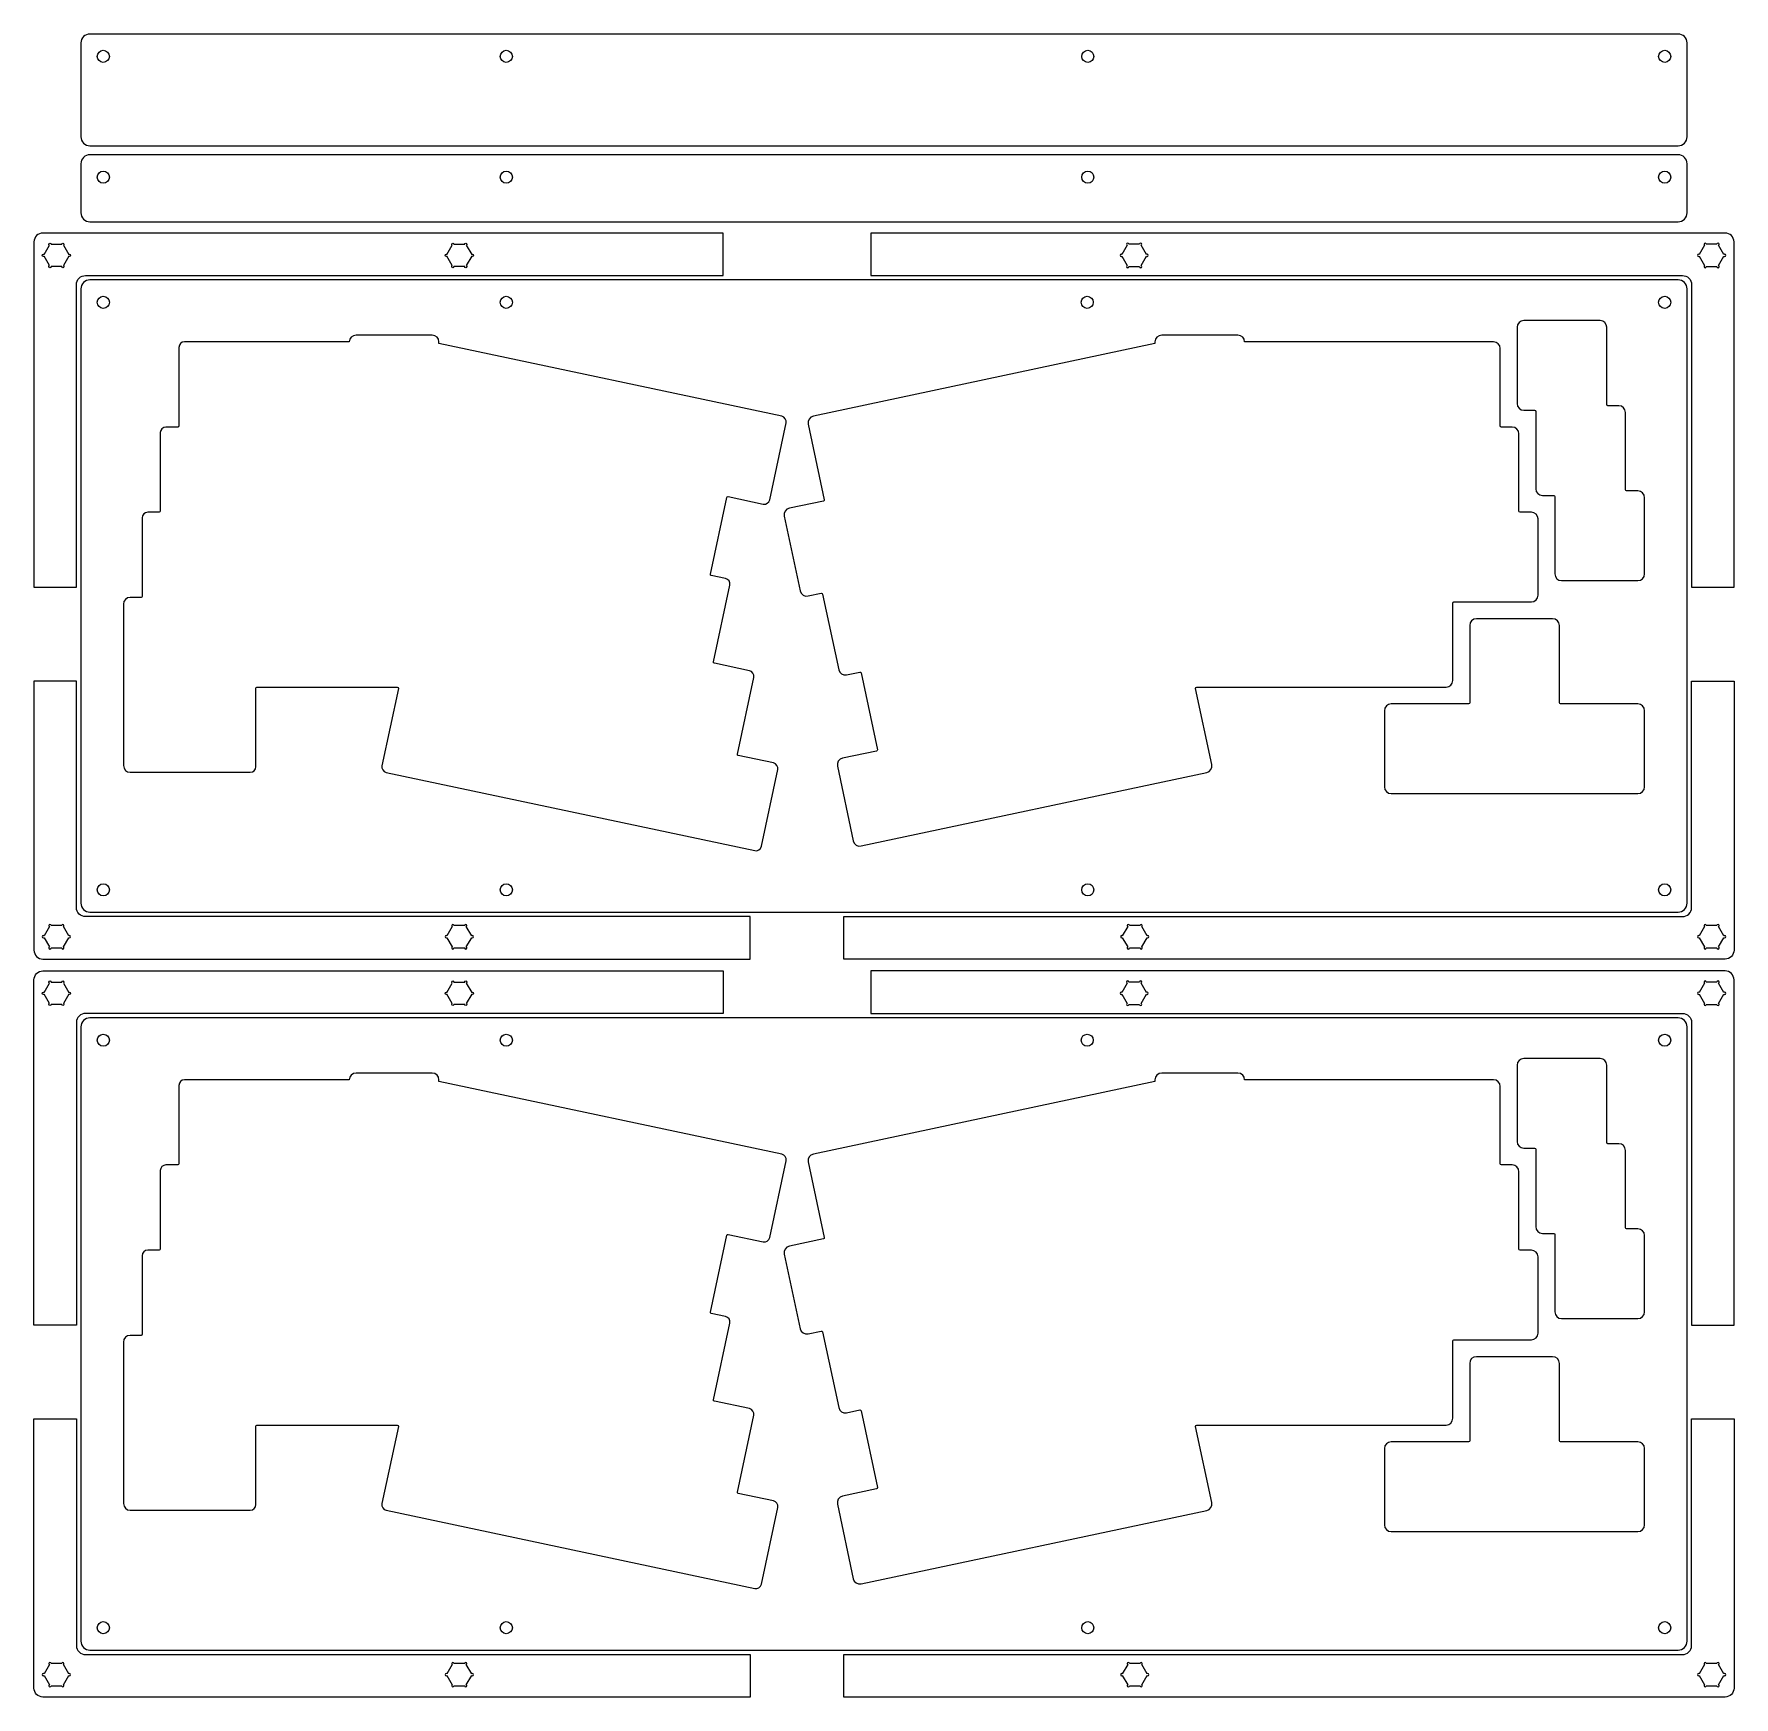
# Model space of a CAD drawing. Header units: millimetres. Extents: x -95 to 285, y -91 to 281.
import ezdxf

# ---------------------------------------------------------------- set-up
doc = ezdxf.new("R2010")
doc.units = ezdxf.units.MM
doc.layers.get('0').update_dxf_attribs({"linetype": 'CONTINUOUS'})

msp = doc.modelspace()

# ---------------------------------------------------------------- linework, layer by layer
for p, q in [((-92.7, 231.29), (-91.51, 233.37)), ((-91.13, 233.58), (-88.75, 233.58)), ((-88.37, 233.37), (-87.18, 231.29)), ((-2.61, 231.29), (-1.41, 233.37)), ((-1.04, 233.58), (1.35, 233.58)), ((1.72, 233.37), (2.92, 231.29)), ((149.48, 233.37), (148.29, 231.29)), ((152.24, 233.58), (149.86, 233.58)), ((153.81, 231.29), (152.62, 233.37)), ((278.58, 233.37), (277.38, 231.29)), ((281.34, 233.58), (278.95, 233.58)), ((282.91, 231.29), (281.71, 233.37)), ((-91.51, 228.79), (-92.7, 230.87)), ((-88.75, 228.58), (-91.13, 228.58)), ((-87.18, 230.87), (-88.37, 228.79)), ((-1.41, 228.79), (-2.61, 230.87)), ((1.35, 228.58), (-1.04, 228.58)), ((2.92, 230.87), (1.72, 228.79)), ((148.29, 230.87), (149.48, 228.79)), ((149.86, 228.58), (152.24, 228.58)), ((152.62, 228.79), (153.81, 230.87)), ((277.38, 230.87), (278.58, 228.79)), ((278.95, 228.58), (281.34, 228.58)), ((281.71, 228.79), (282.91, 230.87)), ((-5.89, 213.24), (-22.94, 213.24)), ((174.24, 213.24), (157.19, 213.24)), ((236.66, 215), (236.66, 197.95)), ((255.21, 216.5), (238.16, 216.5)), ((256.71, 197.7), (256.71, 215)), ((-62.54, 210.49), (-62.54, 192.94)), ((-24.44, 211.74), (-61.29, 211.74)), ((-24.44, 211.74), (-24.44, 211.74)), ((-4.39, 211.38), (-4.39, 211.74)), ((72.25, 195.09), (-4.39, 211.38)), ((155.69, 211.38), (79.31, 195.14)), ((155.69, 211.74), (155.69, 211.38)), ((231.39, 211.74), (175.74, 211.74)), ((175.74, 211.74), (175.74, 211.74)), ((232.89, 192.94), (232.89, 210.24)), ((238.16, 196.45), (240.58, 196.45)), ((240.83, 196.2), (240.83, 178.9)), ((259.38, 197.45), (256.96, 197.45)), ((260.88, 178.64), (260.88, 195.95)), ((-66.7, 191.44), (-66.7, 173.89)), ((-62.78, 192.69), (-65.45, 192.69)), ((69.56, 176.44), (73.21, 193.61)), ((78.16, 193.36), (81.76, 176.44)), ((235.57, 192.69), (233.14, 192.69)), ((237.07, 173.88), (237.07, 191.19)), ((56.28, 159.78), (59.93, 176.96)), ((60.23, 177.15), (68.08, 175.48)), ((81.57, 176.15), (73.96, 174.53)), ((242.33, 177.4), (244.85, 177.4)), ((245.1, 177.15), (245.1, 159.85)), ((263.65, 178.4), (261.12, 178.4)), ((265.15, 159.85), (265.15, 176.9)), ((-70.76, 172.39), (-70.76, 154.83)), ((-66.95, 173.64), (-69.51, 173.64)), ((72.8, 172.75), (76.35, 156.07)), ((239.84, 173.64), (237.31, 173.64)), ((241.34, 155.09), (241.34, 172.14)), ((59.67, 158.81), (56.47, 159.49)), ((56.98, 140.17), (60.63, 157.33)), ((246.6, 158.35), (263.65, 158.35)), ((-74.94, 153.09), (-74.93, 116.99)), ((-71.01, 154.59), (-73.44, 154.59)), ((78.13, 154.92), (81.08, 155.54)), ((81.37, 155.35), (84.97, 138.43)), ((222.29, 136.04), (222.29, 153.34)), ((222.54, 153.59), (239.84, 153.59)), ((226.05, 148.32), (226.05, 131.02)), ((244.6, 149.82), (227.55, 149.82)), ((246.1, 131.02), (246.1, 148.32)), ((65.02, 138.2), (57.18, 139.87)), ((86.75, 137.27), (89.7, 137.9)), ((89.99, 137.71), (93.64, 120.54)), ((-45.35, 116.74), (-45.35, 134.28)), ((-45.1, 134.54), (-13.71, 134.54)), ((-13.47, 134.23), (-17.14, 116.97)), ((62.34, 119.55), (65.99, 136.72)), ((168.4, 117.21), (164.78, 134.23)), ((165.03, 134.54), (189.45, 134.54)), ((189.45, 134.54), (192.18, 134.54)), ((192.18, 134.54), (220.79, 134.54)), ((207, 129.27), (207, 112.22)), ((225.8, 130.77), (208.5, 130.77)), ((263.65, 130.77), (246.34, 130.77)), ((265.15, 112.22), (265.15, 129.27)), ((70.38, 117.58), (62.53, 119.25)), ((93.45, 120.24), (85.84, 118.63)), ((-73.43, 115.49), (-46.6, 115.49)), ((-16.17, 115.48), (66.21, 97.97)), ((67.69, 98.94), (71.34, 116.1)), ((84.68, 116.85), (88.23, 100.17)), ((90.01, 99.02), (167.25, 115.43)), ((208.5, 110.72), (263.65, 110.72)), ((-91.51, 81.01), (-92.7, 78.93)), ((-88.75, 81.22), (-91.13, 81.22)), ((-87.18, 78.93), (-88.37, 81.01)), ((-1.41, 81.01), (-2.61, 78.93)), ((1.35, 81.22), (-1.04, 81.22)), ((2.92, 78.93), (1.72, 81.01)), ((149.59, 81.01), (148.39, 78.93)), ((152.35, 81.22), (149.96, 81.22)), ((153.92, 78.93), (152.72, 81.01)), ((278.58, 81.01), (277.38, 78.93)), ((281.34, 81.22), (278.95, 81.22)), ((282.91, 78.93), (281.71, 81.01)), ((-92.7, 78.51), (-91.51, 76.43)), ((-91.13, 76.22), (-88.75, 76.22)), ((-88.37, 76.43), (-87.18, 78.51)), ((-2.61, 78.51), (-1.41, 76.43)), ((-1.04, 76.22), (1.35, 76.22)), ((1.72, 76.43), (2.92, 78.51)), ((148.39, 78.51), (149.59, 76.43)), ((149.96, 76.22), (152.35, 76.22)), ((152.72, 76.43), (153.92, 78.51)), ((277.38, 78.51), (278.58, 76.43)), ((278.95, 76.22), (281.34, 76.22)), ((281.71, 76.43), (282.91, 78.51)), ((-91.13, 68.58), (-88.75, 68.58)), ((-1.04, 68.58), (1.35, 68.58)), ((152.24, 68.58), (149.86, 68.58)), ((281.34, 68.58), (278.95, 68.58)), ((-92.7, 66.29), (-91.51, 68.37)), ((-91.51, 63.79), (-92.7, 65.87)), ((-88.37, 68.37), (-87.18, 66.29)), ((-87.18, 65.87), (-88.37, 63.79)), ((-2.61, 66.29), (-1.41, 68.37)), ((-1.41, 63.79), (-2.61, 65.87)), ((1.72, 68.37), (2.92, 66.29)), ((2.92, 65.87), (1.72, 63.79)), ((149.48, 68.37), (148.29, 66.29)), ((148.29, 65.87), (149.48, 63.79)), ((153.81, 66.29), (152.62, 68.37)), ((152.62, 63.79), (153.81, 65.87)), ((278.58, 68.37), (277.38, 66.29)), ((277.38, 65.87), (278.58, 63.79)), ((282.91, 66.29), (281.71, 68.37)), ((281.71, 63.79), (282.91, 65.87)), ((-88.75, 63.58), (-91.13, 63.58)), ((1.35, 63.58), (-1.04, 63.58)), ((149.86, 63.58), (152.24, 63.58)), ((278.95, 63.58), (281.34, 63.58)), ((236.66, 50), (236.66, 32.95)), ((255.21, 51.5), (238.16, 51.5)), ((256.71, 32.7), (256.71, 50)), ((-24.44, 46.74), (-61.29, 46.74)), ((-24.44, 46.74), (-24.44, 46.74)), ((-5.89, 48.24), (-22.94, 48.24)), ((-4.39, 46.38), (-4.39, 46.74)), ((72.25, 30.09), (-4.39, 46.38)), ((155.69, 46.38), (79.31, 30.14)), ((155.69, 46.74), (155.69, 46.38)), ((174.24, 48.24), (157.19, 48.24)), ((231.39, 46.74), (175.74, 46.74)), ((175.74, 46.74), (175.74, 46.74)), ((-62.54, 45.49), (-62.54, 27.94)), ((232.89, 27.94), (232.89, 45.24)), ((238.16, 31.45), (240.58, 31.45)), ((240.83, 31.2), (240.83, 13.9)), ((259.38, 32.45), (256.96, 32.45)), ((260.88, 13.64), (260.88, 30.95)), ((-62.78, 27.69), (-65.45, 27.69)), ((69.56, 11.44), (73.21, 28.61)), ((78.16, 28.36), (81.76, 11.44)), ((235.57, 27.69), (233.14, 27.69)), ((-66.7, 26.44), (-66.7, 8.89)), ((237.07, 8.88), (237.07, 26.19)), ((56.28, -5.22), (59.93, 11.96)), ((60.23, 12.15), (68.08, 10.48)), ((242.33, 12.4), (244.85, 12.4)), ((245.1, 12.15), (245.1, -5.15)), ((263.65, 13.4), (261.12, 13.4)), ((265.15, -5.15), (265.15, 11.9)), ((-66.95, 8.64), (-69.51, 8.64)), ((72.8, 7.75), (76.35, -8.93)), ((81.57, 11.15), (73.96, 9.53)), ((239.84, 8.64), (237.31, 8.64)), ((-70.76, 7.39), (-70.76, -10.17)), ((241.34, -9.91), (241.34, 7.14)), ((59.67, -6.19), (56.47, -5.51)), ((246.6, -6.65), (263.65, -6.65)), ((-71.01, -10.41), (-73.44, -10.41)), ((56.98, -24.83), (60.63, -7.67)), ((78.13, -10.08), (81.08, -9.46)), ((81.37, -9.65), (84.97, -26.57)), ((-74.94, -11.91), (-74.93, -48.01)), ((222.29, -28.96), (222.29, -11.66)), ((222.54, -11.41), (239.84, -11.41)), ((244.6, -15.18), (227.55, -15.18)), ((226.05, -16.68), (226.05, -33.98)), ((246.1, -33.98), (246.1, -16.68)), ((65.02, -26.8), (57.18, -25.13)), ((62.34, -45.45), (65.99, -28.28)), ((86.75, -27.73), (89.7, -27.1)), ((89.99, -27.29), (93.64, -44.46)), ((-45.35, -48.26), (-45.35, -30.72)), ((-45.1, -30.46), (-13.71, -30.46)), ((-13.47, -30.77), (-17.14, -48.03)), ((168.4, -47.79), (164.78, -30.77)), ((165.03, -30.46), (189.45, -30.46)), ((189.45, -30.46), (192.18, -30.46)), ((192.18, -30.46), (220.79, -30.46)), ((207, -35.73), (207, -52.78)), ((225.8, -34.23), (208.5, -34.23)), ((263.65, -34.23), (246.34, -34.23)), ((265.15, -52.78), (265.15, -35.73)), ((93.45, -44.76), (85.84, -46.37)), ((70.38, -47.42), (62.53, -45.75)), ((67.69, -66.06), (71.34, -48.9)), ((84.68, -48.15), (88.23, -64.83)), ((-73.43, -49.51), (-46.6, -49.51)), ((-16.17, -49.52), (66.21, -67.03)), ((90.01, -65.98), (167.25, -49.57)), ((208.5, -54.28), (263.65, -54.28)), ((-91.51, -83.99), (-92.7, -86.07)), ((-92.7, -86.49), (-91.51, -88.57)), ((-88.75, -83.78), (-91.13, -83.78)), ((-87.18, -86.07), (-88.37, -83.99)), ((-88.37, -88.57), (-87.18, -86.49)), ((-1.41, -83.99), (-2.61, -86.07)), ((-2.61, -86.49), (-1.41, -88.57)), ((1.35, -83.78), (-1.04, -83.78)), ((2.92, -86.07), (1.72, -83.99)), ((1.72, -88.57), (2.92, -86.49)), ((149.59, -83.99), (148.39, -86.07)), ((148.39, -86.49), (149.59, -88.57)), ((152.35, -83.78), (149.96, -83.78)), ((153.92, -86.07), (152.72, -83.99)), ((152.72, -88.57), (153.92, -86.49)), ((278.58, -83.99), (277.38, -86.07)), ((277.38, -86.49), (278.58, -88.57)), ((281.34, -83.78), (278.95, -83.78)), ((282.91, -86.07), (281.71, -83.99)), ((281.71, -88.57), (282.91, -86.49)), ((-91.13, -88.78), (-88.75, -88.78)), ((-1.04, -88.78), (1.35, -88.78)), ((149.96, -88.78), (152.35, -88.78)), ((278.95, -88.78), (281.34, -88.78))]:
    msp.add_line(p, q)
for points in [[(-82.44, 255.58), (272.65, 255.58, 0.414214), (274.65, 257.58), (274.65, 278.58, 0.414214), (272.65, 280.58), (-82.44, 280.58, 0.414214), (-84.44, 278.58), (-84.44, 257.58, 0.414214)], [(-82.44, 238.58), (272.65, 238.58, 0.414214), (274.65, 240.58), (274.65, 251.58, 0.414214), (272.65, 253.58), (-82.44, 253.58, 0.414214), (-84.44, 251.58), (-84.44, 240.58, 0.414214)], [(59.16, 236.08), (-92.94, 236.08, 0.414214), (-94.94, 234.08), (-94.94, 156.9), (-85.44, 156.9), (-85.44, 224.58, -0.414214), (-83.44, 226.58), (59.16, 226.58)], [(273.65, 226.58, -0.414214), (275.65, 224.58), (275.65, 156.9), (285.15, 156.9), (285.15, 234.08, 0.414214), (283.15, 236.08), (92.16, 236.08), (92.16, 226.58)], [(-84.44, 223.58), (-84.44, 86.22, 0.414214), (-82.44, 84.22), (272.65, 84.22, 0.414214), (274.65, 86.22), (274.65, 223.58, 0.414214), (272.65, 225.58), (-82.44, 225.58, 0.414214)], [(65.16, 73.72), (65.16, 83.22), (-83.44, 83.22, -0.414214), (-85.44, 85.22), (-85.44, 135.9), (-94.94, 135.9), (-94.94, 75.72, 0.414214), (-92.94, 73.72)], [(86.16, 73.72), (86.16, 83.22), (273.65, 83.22, 0.414214), (275.65, 85.22), (275.65, 135.9), (285.15, 135.9), (285.15, 75.72, -0.414214), (283.15, 73.72)], [(59.16, 61.58), (-83.44, 61.58, 0.414214), (-85.44, 59.58), (-85.44, -8.1), (-94.94, -8.1), (-94.94, 69.08, -0.414214), (-92.94, 71.08), (59.16, 71.08)], [(273.65, 61.58, -0.414214), (275.65, 59.58), (275.65, -8.1), (285.15, -8.1), (285.15, 69.08, 0.414214), (283.15, 71.08), (92.16, 71.08), (92.16, 61.58)], [(272.65, 60.58), (-82.44, 60.58, 0.414214), (-84.44, 58.58), (-84.44, -78.78, 0.414214), (-82.44, -80.78), (272.65, -80.78, 0.414214), (274.65, -78.78), (274.65, 58.58, 0.414214)], [(-85.44, -29.1), (-85.44, -79.78, 0.414214), (-83.44, -81.78), (65.16, -81.78), (65.16, -91.28), (-92.94, -91.28, -0.414214), (-94.94, -89.28), (-94.94, -29.1)], [(275.65, -29.1), (285.15, -29.1), (285.15, -89.28, -0.414214), (283.15, -91.28), (86.16, -91.28), (86.16, -81.78), (273.65, -81.78, 0.414214), (275.65, -79.78)]]:
    msp.add_lwpolyline(points, format="xyb", close=True)
for centre in [(10.66, 275.58), (10.66, 248.58), (-79.44, 220.58), (10.66, 220.58), (140.55, 220.58), (269.65, 220.58), (-79.44, 89.22), (10.66, 89.22), (140.66, 89.22), (269.65, 89.22), (-79.44, 55.58), (10.66, 55.58), (140.55, 55.58), (269.65, 55.58), (-79.44, -75.78), (10.66, -75.78), (140.66, -75.78), (269.65, -75.78)]:
    msp.add_circle(centre, 1.35)
for points in [[(-80.79, 275.58), (-80.79, 276.32), (-80.18, 276.93), (-79.44, 276.93)], [(-79.44, 274.23), (-80.18, 274.23), (-80.79, 274.84), (-80.79, 275.58)], [(-79.44, 276.93), (-78.7, 276.93), (-78.09, 276.32), (-78.09, 275.58)], [(-78.09, 275.58), (-78.09, 274.84), (-78.7, 274.23), (-79.44, 274.23)], [(139.31, 275.58), (139.31, 276.32), (139.92, 276.93), (140.66, 276.93)], [(140.66, 274.23), (139.92, 274.23), (139.31, 274.84), (139.31, 275.58)], [(140.66, 276.93), (141.4, 276.93), (142.01, 276.32), (142.01, 275.58)], [(142.01, 275.58), (142.01, 274.84), (141.4, 274.23), (140.66, 274.23)], [(268.3, 275.58), (268.3, 276.32), (268.91, 276.93), (269.65, 276.93)], [(269.65, 274.23), (268.91, 274.23), (268.3, 274.84), (268.3, 275.58)], [(269.65, 276.93), (270.39, 276.93), (271, 276.32), (271, 275.58)], [(271, 275.58), (271, 274.84), (270.39, 274.23), (269.65, 274.23)], [(-80.79, 248.58), (-80.79, 249.32), (-80.18, 249.93), (-79.44, 249.93)], [(-79.44, 247.23), (-80.18, 247.23), (-80.79, 247.84), (-80.79, 248.58)], [(-79.44, 249.93), (-78.7, 249.93), (-78.09, 249.32), (-78.09, 248.58)], [(-78.09, 248.58), (-78.09, 247.84), (-78.7, 247.23), (-79.44, 247.23)], [(139.31, 248.58), (139.31, 249.32), (139.92, 249.93), (140.66, 249.93)], [(140.66, 247.23), (139.92, 247.23), (139.31, 247.84), (139.31, 248.58)], [(140.66, 249.93), (141.4, 249.93), (142.01, 249.32), (142.01, 248.58)], [(142.01, 248.58), (142.01, 247.84), (141.4, 247.23), (140.66, 247.23)], [(268.3, 248.58), (268.3, 249.32), (268.91, 249.93), (269.65, 249.93)], [(269.65, 247.23), (268.91, 247.23), (268.3, 247.84), (268.3, 248.58)], [(269.65, 249.93), (270.39, 249.93), (271, 249.32), (271, 248.58)], [(271, 248.58), (271, 247.84), (270.39, 247.23), (269.65, 247.23)], [(-87.05, 230.83), (-87.1, 230.83), (-87.14, 230.85), (-87.18, 230.87)], [(3.04, 230.83), (3, 230.83), (2.96, 230.85), (2.92, 230.87)], [(148.16, 230.83), (148.21, 230.83), (148.25, 230.85), (148.29, 230.87)], [(277.26, 230.83), (277.31, 230.83), (277.35, 230.85), (277.38, 230.87)], [(-22.94, 213.24), (-23.77, 213.24), (-24.44, 212.56), (-24.44, 211.74)], [(-4.39, 211.74), (-4.39, 212.56), (-5.06, 213.24), (-5.89, 213.24)], [(157.19, 213.24), (156.36, 213.24), (155.69, 212.56), (155.69, 211.74)], [(175.74, 211.74), (175.74, 212.56), (175.07, 213.24), (174.24, 213.24)], [(238.16, 216.5), (237.33, 216.5), (236.66, 215.83), (236.66, 215)], [(256.71, 215), (256.71, 215.83), (256.03, 216.5), (255.21, 216.5)], [(-61.29, 211.74), (-61.98, 211.74), (-62.54, 211.18), (-62.54, 210.49)], [(232.89, 210.24), (232.89, 211.06), (232.22, 211.74), (231.39, 211.74)], [(236.66, 197.95), (236.66, 197.12), (237.33, 196.45), (238.16, 196.45)], [(256.96, 197.45), (256.82, 197.45), (256.71, 197.56), (256.71, 197.7)], [(73.21, 193.61), (73.35, 194.28), (72.92, 194.95), (72.25, 195.09)], [(79.31, 195.14), (78.5, 194.97), (77.99, 194.17), (78.16, 193.36)], [(240.58, 196.45), (240.72, 196.45), (240.83, 196.34), (240.83, 196.2)], [(260.88, 195.95), (260.88, 196.78), (260.21, 197.45), (259.38, 197.45)], [(-65.45, 192.69), (-66.14, 192.69), (-66.7, 192.13), (-66.7, 191.44)], [(-62.54, 192.94), (-62.54, 192.8), (-62.65, 192.69), (-62.78, 192.69)], [(233.14, 192.69), (233.01, 192.69), (232.89, 192.8), (232.89, 192.94)], [(237.07, 191.19), (237.07, 192.01), (236.39, 192.69), (235.57, 192.69)], [(240.83, 178.9), (240.83, 178.07), (241.5, 177.4), (242.33, 177.4)], [(261.12, 178.4), (260.99, 178.4), (260.88, 178.51), (260.88, 178.64)], [(59.93, 176.96), (59.96, 177.09), (60.09, 177.18), (60.23, 177.15)], [(68.08, 175.48), (68.75, 175.33), (69.42, 175.77), (69.56, 176.44)], [(81.76, 176.44), (81.78, 176.3), (81.7, 176.17), (81.57, 176.15)], [(244.85, 177.4), (244.99, 177.4), (245.1, 177.29), (245.1, 177.15)], [(265.15, 176.9), (265.15, 177.73), (264.48, 178.4), (263.65, 178.4)], [(-69.51, 173.64), (-70.2, 173.64), (-70.76, 173.08), (-70.76, 172.39)], [(-66.7, 173.89), (-66.7, 173.75), (-66.81, 173.64), (-66.95, 173.64)], [(73.96, 174.53), (73.15, 174.36), (72.63, 173.56), (72.8, 172.75)], [(237.31, 173.64), (237.18, 173.64), (237.07, 173.75), (237.07, 173.88)], [(241.34, 172.14), (241.34, 172.96), (240.66, 173.64), (239.84, 173.64)], [(56.47, 159.49), (56.34, 159.52), (56.25, 159.65), (56.28, 159.78)], [(245.1, 159.85), (245.1, 159.02), (245.77, 158.35), (246.6, 158.35)], [(263.65, 158.35), (264.48, 158.35), (265.15, 159.02), (265.15, 159.85)], [(60.63, 157.33), (60.77, 158.01), (60.34, 158.67), (59.67, 158.81)], [(76.35, 156.07), (76.52, 155.26), (77.32, 154.74), (78.13, 154.92)], [(-73.44, 154.59), (-74.27, 154.59), (-74.94, 153.91), (-74.94, 153.09)], [(-70.76, 154.83), (-70.76, 154.7), (-70.87, 154.59), (-71.01, 154.59)], [(81.08, 155.54), (81.21, 155.57), (81.34, 155.49), (81.37, 155.35)], [(222.29, 153.34), (222.29, 153.48), (222.4, 153.59), (222.54, 153.59)], [(239.84, 153.59), (240.66, 153.59), (241.34, 154.26), (241.34, 155.09)], [(227.55, 149.82), (226.72, 149.82), (226.05, 149.15), (226.05, 148.32)], [(246.1, 148.32), (246.1, 149.15), (245.43, 149.82), (244.6, 149.82)], [(57.18, 139.87), (57.04, 139.9), (56.95, 140.03), (56.98, 140.17)], [(65.99, 136.72), (66.13, 137.39), (65.7, 138.06), (65.02, 138.2)], [(84.97, 138.43), (85.14, 137.62), (85.94, 137.1), (86.75, 137.27)], [(89.7, 137.9), (89.83, 137.93), (89.96, 137.84), (89.99, 137.71)], [(-45.35, 134.28), (-45.35, 134.42), (-45.24, 134.54), (-45.1, 134.54)], [(-13.71, 134.54), (-13.55, 134.54), (-13.43, 134.39), (-13.47, 134.23)], [(164.78, 134.23), (164.75, 134.39), (164.87, 134.54), (165.03, 134.54)], [(220.79, 134.54), (221.61, 134.54), (222.29, 135.21), (222.29, 136.04)], [(208.5, 130.77), (207.67, 130.77), (207, 130.1), (207, 129.27)], [(226.05, 131.02), (226.05, 130.88), (225.94, 130.77), (225.8, 130.77)], [(246.34, 130.77), (246.21, 130.77), (246.1, 130.88), (246.1, 131.02)], [(265.15, 129.27), (265.15, 130.1), (264.48, 130.77), (263.65, 130.77)], [(62.53, 119.25), (62.39, 119.28), (62.31, 119.41), (62.34, 119.55)], [(85.84, 118.63), (85.03, 118.46), (84.51, 117.66), (84.68, 116.85)], [(93.64, 120.54), (93.67, 120.41), (93.58, 120.27), (93.45, 120.24)], [(-74.93, 116.99), (-74.93, 116.16), (-74.26, 115.49), (-73.43, 115.49)], [(-46.6, 115.49), (-45.91, 115.49), (-45.35, 116.05), (-45.35, 116.74)], [(-17.14, 116.97), (-17.28, 116.29), (-16.85, 115.63), (-16.17, 115.48)], [(71.34, 116.1), (71.49, 116.78), (71.05, 117.44), (70.38, 117.58)], [(167.25, 115.43), (168.06, 115.61), (168.57, 116.4), (168.4, 117.21)], [(207, 112.22), (207, 111.4), (207.67, 110.72), (208.5, 110.72)], [(263.65, 110.72), (264.48, 110.72), (265.15, 111.4), (265.15, 112.22)], [(66.21, 97.97), (66.89, 97.83), (67.55, 98.26), (67.69, 98.94)], [(88.23, 100.17), (88.4, 99.36), (89.2, 98.84), (90.01, 99.02)], [(-87.05, 78.97), (-87.1, 78.97), (-87.14, 78.96), (-87.18, 78.93)], [(3.04, 78.97), (3, 78.97), (2.96, 78.96), (2.92, 78.93)], [(154.04, 78.97), (154, 78.97), (153.96, 78.96), (153.92, 78.93)], [(283.04, 78.97), (282.99, 78.97), (282.95, 78.96), (282.91, 78.93)], [(-87.05, 65.83), (-87.1, 65.83), (-87.14, 65.85), (-87.18, 65.87)], [(3.04, 65.83), (3, 65.83), (2.96, 65.85), (2.92, 65.87)], [(148.16, 65.83), (148.21, 65.83), (148.25, 65.85), (148.29, 65.87)], [(277.26, 65.83), (277.31, 65.83), (277.35, 65.85), (277.38, 65.87)], [(238.16, 51.5), (237.33, 51.5), (236.66, 50.83), (236.66, 50)], [(256.71, 50), (256.71, 50.83), (256.03, 51.5), (255.21, 51.5)], [(-61.29, 46.74), (-61.98, 46.74), (-62.54, 46.18), (-62.54, 45.49)], [(-22.94, 48.24), (-23.77, 48.24), (-24.44, 47.56), (-24.44, 46.74)], [(-4.39, 46.74), (-4.39, 47.56), (-5.06, 48.24), (-5.89, 48.24)], [(157.19, 48.24), (156.36, 48.24), (155.69, 47.56), (155.69, 46.74)], [(175.74, 46.74), (175.74, 47.56), (175.07, 48.24), (174.24, 48.24)], [(232.89, 45.24), (232.89, 46.06), (232.22, 46.74), (231.39, 46.74)], [(236.66, 32.95), (236.66, 32.12), (237.33, 31.45), (238.16, 31.45)], [(240.58, 31.45), (240.72, 31.45), (240.83, 31.34), (240.83, 31.2)], [(256.96, 32.45), (256.82, 32.45), (256.71, 32.56), (256.71, 32.7)], [(260.88, 30.95), (260.88, 31.78), (260.21, 32.45), (259.38, 32.45)], [(-65.45, 27.69), (-66.14, 27.69), (-66.7, 27.13), (-66.7, 26.44)], [(-62.54, 27.94), (-62.54, 27.8), (-62.65, 27.69), (-62.78, 27.69)], [(73.21, 28.61), (73.35, 29.28), (72.92, 29.95), (72.25, 30.09)], [(79.31, 30.14), (78.5, 29.97), (77.99, 29.17), (78.16, 28.36)], [(233.14, 27.69), (233.01, 27.69), (232.89, 27.8), (232.89, 27.94)], [(237.07, 26.19), (237.07, 27.01), (236.39, 27.69), (235.57, 27.69)], [(59.93, 11.96), (59.96, 12.09), (60.09, 12.18), (60.23, 12.15)], [(68.08, 10.48), (68.75, 10.33), (69.42, 10.77), (69.56, 11.44)], [(81.76, 11.44), (81.78, 11.3), (81.7, 11.17), (81.57, 11.15)], [(240.83, 13.9), (240.83, 13.07), (241.5, 12.4), (242.33, 12.4)], [(244.85, 12.4), (244.99, 12.4), (245.1, 12.29), (245.1, 12.15)], [(261.12, 13.4), (260.99, 13.4), (260.88, 13.51), (260.88, 13.64)], [(265.15, 11.9), (265.15, 12.73), (264.48, 13.4), (263.65, 13.4)], [(-69.51, 8.64), (-70.2, 8.64), (-70.76, 8.08), (-70.76, 7.39)], [(-66.7, 8.89), (-66.7, 8.75), (-66.81, 8.64), (-66.95, 8.64)], [(73.96, 9.53), (73.15, 9.36), (72.63, 8.56), (72.8, 7.75)], [(237.31, 8.64), (237.18, 8.64), (237.07, 8.75), (237.07, 8.88)], [(241.34, 7.14), (241.34, 7.96), (240.66, 8.64), (239.84, 8.64)], [(56.47, -5.51), (56.34, -5.48), (56.25, -5.35), (56.28, -5.22)], [(60.63, -7.67), (60.77, -6.99), (60.34, -6.33), (59.67, -6.19)], [(245.1, -5.15), (245.1, -5.98), (245.77, -6.65), (246.6, -6.65)], [(263.65, -6.65), (264.48, -6.65), (265.15, -5.98), (265.15, -5.15)], [(-73.44, -10.41), (-74.27, -10.41), (-74.94, -11.09), (-74.94, -11.91)], [(-70.76, -10.17), (-70.76, -10.3), (-70.87, -10.41), (-71.01, -10.41)], [(76.35, -8.93), (76.52, -9.74), (77.32, -10.26), (78.13, -10.08)], [(81.08, -9.46), (81.21, -9.43), (81.34, -9.51), (81.37, -9.65)], [(239.84, -11.41), (240.66, -11.41), (241.34, -10.74), (241.34, -9.91)], [(222.29, -11.66), (222.29, -11.52), (222.4, -11.41), (222.54, -11.41)], [(227.55, -15.18), (226.72, -15.18), (226.05, -15.85), (226.05, -16.68)], [(246.1, -16.68), (246.1, -15.85), (245.43, -15.18), (244.6, -15.18)], [(57.18, -25.13), (57.04, -25.1), (56.95, -24.97), (56.98, -24.83)], [(84.97, -26.57), (85.14, -27.38), (85.94, -27.9), (86.75, -27.73)], [(65.99, -28.28), (66.13, -27.61), (65.7, -26.94), (65.02, -26.8)], [(89.7, -27.1), (89.83, -27.07), (89.96, -27.16), (89.99, -27.29)], [(220.79, -30.46), (221.61, -30.46), (222.29, -29.79), (222.29, -28.96)], [(-45.35, -30.72), (-45.35, -30.58), (-45.24, -30.46), (-45.1, -30.46)], [(-13.71, -30.46), (-13.55, -30.46), (-13.43, -30.61), (-13.47, -30.77)], [(164.78, -30.77), (164.75, -30.61), (164.87, -30.46), (165.03, -30.46)], [(226.05, -33.98), (226.05, -34.12), (225.94, -34.23), (225.8, -34.23)], [(246.34, -34.23), (246.21, -34.23), (246.1, -34.12), (246.1, -33.98)], [(208.5, -34.23), (207.67, -34.23), (207, -34.9), (207, -35.73)], [(265.15, -35.73), (265.15, -34.9), (264.48, -34.23), (263.65, -34.23)], [(62.53, -45.75), (62.39, -45.72), (62.31, -45.59), (62.34, -45.45)], [(93.64, -44.46), (93.67, -44.59), (93.58, -44.73), (93.45, -44.76)], [(-74.93, -48.01), (-74.93, -48.84), (-74.26, -49.51), (-73.43, -49.51)], [(-46.6, -49.51), (-45.91, -49.51), (-45.35, -48.95), (-45.35, -48.26)], [(-17.14, -48.03), (-17.28, -48.71), (-16.85, -49.37), (-16.17, -49.52)], [(71.34, -48.9), (71.49, -48.22), (71.05, -47.56), (70.38, -47.42)], [(85.84, -46.37), (85.03, -46.54), (84.51, -47.34), (84.68, -48.15)], [(167.25, -49.57), (168.06, -49.39), (168.57, -48.6), (168.4, -47.79)], [(207, -52.78), (207, -53.6), (207.67, -54.28), (208.5, -54.28)], [(263.65, -54.28), (264.48, -54.28), (265.15, -53.6), (265.15, -52.78)], [(66.21, -67.03), (66.89, -67.17), (67.55, -66.74), (67.69, -66.06)], [(88.23, -64.83), (88.4, -65.64), (89.2, -66.16), (90.01, -65.98)], [(-87.05, -86.03), (-87.1, -86.03), (-87.14, -86.04), (-87.18, -86.07)], [(3.04, -86.03), (3, -86.03), (2.96, -86.04), (2.92, -86.07)], [(154.04, -86.03), (154, -86.03), (153.96, -86.04), (153.92, -86.07)], [(283.04, -86.03), (282.99, -86.03), (282.95, -86.04), (282.91, -86.07)]]:
    msp.add_open_spline(points, degree=3)
for points, knots in [([(-91.51, 233.37), (-91.58, 233.41), (-91.63, 233.49), (-91.63, 233.58), (-91.63, 233.72), (-91.52, 233.83), (-91.24, 233.83), (-91.13, 233.72), (-91.13, 233.58)], [15, 15, 15, 15, 16, 16, 16, 17, 17, 18, 18, 18, 18]), ([(-88.75, 233.58), (-88.75, 233.72), (-88.63, 233.83), (-88.5, 233.83), (-88.36, 233.83), (-88.25, 233.72), (-88.25, 233.58), (-88.25, 233.49), (-88.3, 233.41), (-88.37, 233.37)], [19, 19, 19, 19, 20, 20, 20, 21, 21, 21, 22, 22, 22, 22]), ([(-1.41, 233.37), (-1.48, 233.41), (-1.54, 233.49), (-1.54, 233.58), (-1.54, 233.72), (-1.42, 233.83), (-1.15, 233.83), (-1.04, 233.72), (-1.04, 233.58)], [15, 15, 15, 15, 16, 16, 16, 17, 17, 18, 18, 18, 18]), ([(1.35, 233.58), (1.35, 233.72), (1.46, 233.83), (1.6, 233.83), (1.74, 233.83), (1.85, 233.72), (1.85, 233.58), (1.85, 233.49), (1.8, 233.41), (1.72, 233.37)], [19, 19, 19, 19, 20, 20, 20, 21, 21, 21, 22, 22, 22, 22]), ([(149.86, 233.58), (149.86, 233.72), (149.75, 233.83), (149.61, 233.83), (149.47, 233.83), (149.36, 233.72), (149.36, 233.58), (149.36, 233.49), (149.41, 233.41), (149.48, 233.37)], [19, 19, 19, 19, 20, 20, 20, 21, 21, 21, 22, 22, 22, 22]), ([(152.62, 233.37), (152.69, 233.41), (152.74, 233.49), (152.74, 233.58), (152.74, 233.72), (152.63, 233.83), (152.36, 233.83), (152.24, 233.72), (152.24, 233.58)], [15, 15, 15, 15, 16, 16, 16, 17, 17, 18, 18, 18, 18]), ([(278.95, 233.58), (278.95, 233.72), (278.84, 233.83), (278.7, 233.83), (278.57, 233.83), (278.45, 233.72), (278.45, 233.58), (278.45, 233.49), (278.51, 233.41), (278.58, 233.37)], [19, 19, 19, 19, 20, 20, 20, 21, 21, 21, 22, 22, 22, 22]), ([(281.71, 233.37), (281.79, 233.41), (281.84, 233.49), (281.84, 233.58), (281.84, 233.72), (281.73, 233.83), (281.45, 233.83), (281.34, 233.72), (281.34, 233.58)], [15, 15, 15, 15, 16, 16, 16, 17, 17, 18, 18, 18, 18]), ([(-92.7, 230.87), (-92.74, 230.85), (-92.78, 230.83), (-92.83, 230.83), (-92.96, 230.83), (-93.08, 230.94), (-93.08, 231.08), (-93.08, 231.22), (-92.96, 231.33), (-92.83, 231.33), (-92.78, 231.33), (-92.74, 231.32), (-92.7, 231.29)], [10, 10, 10, 10, 11, 11, 11, 12, 12, 12, 13, 13, 13, 14, 14, 14, 14]), ([(-91.13, 228.58), (-91.13, 228.44), (-91.24, 228.33), (-91.52, 228.33), (-91.63, 228.44), (-91.63, 228.58), (-91.63, 228.67), (-91.58, 228.75), (-91.51, 228.79)], [6, 6, 6, 6, 7, 7, 8, 8, 8, 9, 9, 9, 9]), ([(-88.37, 228.79), (-88.3, 228.75), (-88.25, 228.67), (-88.25, 228.58), (-88.25, 228.44), (-88.36, 228.33), (-88.5, 228.33), (-88.63, 228.33), (-88.75, 228.44), (-88.75, 228.58)], [2, 2, 2, 2, 3, 3, 3, 4, 4, 4, 5, 5, 5, 5]), ([(-87.18, 231.29), (-87.14, 231.32), (-87.1, 231.33), (-87.05, 231.33), (-86.91, 231.33), (-86.8, 231.22), (-86.8, 231.08), (-86.8, 230.94), (-86.91, 230.83), (-87.05, 230.83)], [23, 23, 23, 23, 24, 24, 24, 25, 25, 25, 26, 26, 26, 26]), ([(-2.61, 230.87), (-2.64, 230.85), (-2.68, 230.83), (-2.73, 230.83), (-2.87, 230.83), (-2.98, 230.94), (-2.98, 231.08), (-2.98, 231.22), (-2.87, 231.33), (-2.73, 231.33), (-2.68, 231.33), (-2.64, 231.32), (-2.61, 231.29)], [10, 10, 10, 10, 11, 11, 11, 12, 12, 12, 13, 13, 13, 14, 14, 14, 14]), ([(-1.04, 228.58), (-1.04, 228.44), (-1.15, 228.33), (-1.42, 228.33), (-1.54, 228.44), (-1.54, 228.58), (-1.54, 228.67), (-1.48, 228.75), (-1.41, 228.79)], [6, 6, 6, 6, 7, 7, 8, 8, 8, 9, 9, 9, 9]), ([(1.72, 228.79), (1.8, 228.75), (1.85, 228.67), (1.85, 228.58), (1.85, 228.44), (1.74, 228.33), (1.6, 228.33), (1.46, 228.33), (1.35, 228.44), (1.35, 228.58)], [2, 2, 2, 2, 3, 3, 3, 4, 4, 4, 5, 5, 5, 5]), ([(2.92, 231.29), (2.96, 231.32), (3, 231.33), (3.04, 231.33), (3.18, 231.33), (3.29, 231.22), (3.29, 231.08), (3.29, 230.94), (3.18, 230.83), (3.04, 230.83)], [23, 23, 23, 23, 24, 24, 24, 25, 25, 25, 26, 26, 26, 26]), ([(148.29, 231.29), (148.25, 231.32), (148.21, 231.33), (148.16, 231.33), (148.03, 231.33), (147.91, 231.22), (147.91, 231.08), (147.91, 230.94), (148.03, 230.83), (148.16, 230.83)], [23, 23, 23, 23, 24, 24, 24, 25, 25, 25, 26, 26, 26, 26]), ([(149.48, 228.79), (149.41, 228.75), (149.36, 228.67), (149.36, 228.58), (149.36, 228.44), (149.47, 228.33), (149.61, 228.33), (149.75, 228.33), (149.86, 228.44), (149.86, 228.58)], [2, 2, 2, 2, 3, 3, 3, 4, 4, 4, 5, 5, 5, 5]), ([(152.24, 228.58), (152.24, 228.44), (152.36, 228.33), (152.63, 228.33), (152.74, 228.44), (152.74, 228.58), (152.74, 228.67), (152.69, 228.75), (152.62, 228.79)], [6, 6, 6, 6, 7, 7, 8, 8, 8, 9, 9, 9, 9]), ([(153.81, 230.87), (153.85, 230.85), (153.89, 230.83), (153.94, 230.83), (154.08, 230.83), (154.19, 230.94), (154.19, 231.08), (154.19, 231.22), (154.08, 231.33), (153.94, 231.33), (153.89, 231.33), (153.85, 231.32), (153.81, 231.29)], [10, 10, 10, 10, 11, 11, 11, 12, 12, 12, 13, 13, 13, 14, 14, 14, 14]), ([(277.38, 231.29), (277.35, 231.32), (277.31, 231.33), (277.26, 231.33), (277.12, 231.33), (277.01, 231.22), (277.01, 231.08), (277.01, 230.94), (277.12, 230.83), (277.26, 230.83)], [23, 23, 23, 23, 24, 24, 24, 25, 25, 25, 26, 26, 26, 26]), ([(278.58, 228.79), (278.51, 228.75), (278.45, 228.67), (278.45, 228.58), (278.45, 228.44), (278.57, 228.33), (278.7, 228.33), (278.84, 228.33), (278.95, 228.44), (278.95, 228.58)], [2, 2, 2, 2, 3, 3, 3, 4, 4, 4, 5, 5, 5, 5]), ([(281.34, 228.58), (281.34, 228.44), (281.45, 228.33), (281.73, 228.33), (281.84, 228.44), (281.84, 228.58), (281.84, 228.67), (281.79, 228.75), (281.71, 228.79)], [6, 6, 6, 6, 7, 7, 8, 8, 8, 9, 9, 9, 9]), ([(282.91, 230.87), (282.95, 230.85), (282.99, 230.83), (283.04, 230.83), (283.17, 230.83), (283.29, 230.94), (283.29, 231.08), (283.29, 231.22), (283.17, 231.33), (283.04, 231.33), (282.99, 231.33), (282.95, 231.32), (282.91, 231.29)], [10, 10, 10, 10, 11, 11, 11, 12, 12, 12, 13, 13, 13, 14, 14, 14, 14]), ([(-91.13, 81.22), (-91.13, 81.36), (-91.24, 81.47), (-91.52, 81.47), (-91.63, 81.36), (-91.63, 81.22), (-91.63, 81.13), (-91.58, 81.05), (-91.51, 81.01)], [6, 6, 6, 6, 7, 7, 8, 8, 8, 9, 9, 9, 9]), ([(-88.37, 81.01), (-88.3, 81.05), (-88.25, 81.13), (-88.25, 81.22), (-88.25, 81.36), (-88.36, 81.47), (-88.5, 81.47), (-88.63, 81.47), (-88.75, 81.36), (-88.75, 81.22)], [2, 2, 2, 2, 3, 3, 3, 4, 4, 4, 5, 5, 5, 5]), ([(-1.04, 81.22), (-1.04, 81.36), (-1.15, 81.47), (-1.42, 81.47), (-1.54, 81.36), (-1.54, 81.22), (-1.54, 81.13), (-1.48, 81.05), (-1.41, 81.01)], [6, 6, 6, 6, 7, 7, 8, 8, 8, 9, 9, 9, 9]), ([(1.72, 81.01), (1.8, 81.05), (1.85, 81.13), (1.85, 81.22), (1.85, 81.36), (1.74, 81.47), (1.6, 81.47), (1.46, 81.47), (1.35, 81.36), (1.35, 81.22)], [2, 2, 2, 2, 3, 3, 3, 4, 4, 4, 5, 5, 5, 5]), ([(149.96, 81.22), (149.96, 81.36), (149.85, 81.47), (149.58, 81.47), (149.46, 81.36), (149.46, 81.22), (149.46, 81.13), (149.52, 81.05), (149.59, 81.01)], [6, 6, 6, 6, 7, 7, 8, 8, 8, 9, 9, 9, 9]), ([(152.72, 81.01), (152.8, 81.05), (152.85, 81.13), (152.85, 81.22), (152.85, 81.36), (152.74, 81.47), (152.6, 81.47), (152.46, 81.47), (152.35, 81.36), (152.35, 81.22)], [2, 2, 2, 2, 3, 3, 3, 4, 4, 4, 5, 5, 5, 5]), ([(278.95, 81.22), (278.95, 81.36), (278.84, 81.47), (278.57, 81.47), (278.45, 81.36), (278.45, 81.22), (278.45, 81.13), (278.51, 81.05), (278.58, 81.01)], [6, 6, 6, 6, 7, 7, 8, 8, 8, 9, 9, 9, 9]), ([(281.71, 81.01), (281.79, 81.05), (281.84, 81.13), (281.84, 81.22), (281.84, 81.36), (281.73, 81.47), (281.59, 81.47), (281.45, 81.47), (281.34, 81.36), (281.34, 81.22)], [2, 2, 2, 2, 3, 3, 3, 4, 4, 4, 5, 5, 5, 5]), ([(-92.7, 78.93), (-92.74, 78.96), (-92.78, 78.97), (-92.83, 78.97), (-92.96, 78.97), (-93.08, 78.86), (-93.08, 78.72), (-93.08, 78.58), (-92.96, 78.47), (-92.83, 78.47), (-92.78, 78.47), (-92.74, 78.49), (-92.7, 78.51)], [10, 10, 10, 10, 11, 11, 11, 12, 12, 12, 13, 13, 13, 14, 14, 14, 14]), ([(-91.51, 76.43), (-91.58, 76.39), (-91.63, 76.31), (-91.63, 76.22), (-91.63, 76.08), (-91.52, 75.97), (-91.24, 75.97), (-91.13, 76.08), (-91.13, 76.22)], [15, 15, 15, 15, 16, 16, 16, 17, 17, 18, 18, 18, 18]), ([(-88.75, 76.22), (-88.75, 76.08), (-88.63, 75.97), (-88.5, 75.97), (-88.36, 75.97), (-88.25, 76.08), (-88.25, 76.22), (-88.25, 76.31), (-88.3, 76.39), (-88.37, 76.43)], [19, 19, 19, 19, 20, 20, 20, 21, 21, 21, 22, 22, 22, 22]), ([(-87.18, 78.51), (-87.14, 78.49), (-87.1, 78.47), (-87.05, 78.47), (-86.91, 78.47), (-86.8, 78.58), (-86.8, 78.72), (-86.8, 78.86), (-86.91, 78.97), (-87.05, 78.97)], [23, 23, 23, 23, 24, 24, 24, 25, 25, 25, 26, 26, 26, 26]), ([(-2.61, 78.93), (-2.64, 78.96), (-2.68, 78.97), (-2.73, 78.97), (-2.87, 78.97), (-2.98, 78.86), (-2.98, 78.72), (-2.98, 78.58), (-2.87, 78.47), (-2.73, 78.47), (-2.68, 78.47), (-2.64, 78.49), (-2.61, 78.51)], [10, 10, 10, 10, 11, 11, 11, 12, 12, 12, 13, 13, 13, 14, 14, 14, 14]), ([(-1.41, 76.43), (-1.48, 76.39), (-1.54, 76.31), (-1.54, 76.22), (-1.54, 76.08), (-1.42, 75.97), (-1.15, 75.97), (-1.04, 76.08), (-1.04, 76.22)], [15, 15, 15, 15, 16, 16, 16, 17, 17, 18, 18, 18, 18]), ([(1.35, 76.22), (1.35, 76.08), (1.46, 75.97), (1.6, 75.97), (1.74, 75.97), (1.85, 76.08), (1.85, 76.22), (1.85, 76.31), (1.8, 76.39), (1.72, 76.43)], [19, 19, 19, 19, 20, 20, 20, 21, 21, 21, 22, 22, 22, 22]), ([(2.92, 78.51), (2.96, 78.49), (3, 78.47), (3.04, 78.47), (3.18, 78.47), (3.29, 78.58), (3.29, 78.72), (3.29, 78.86), (3.18, 78.97), (3.04, 78.97)], [23, 23, 23, 23, 24, 24, 24, 25, 25, 25, 26, 26, 26, 26]), ([(148.39, 78.93), (148.36, 78.96), (148.32, 78.97), (148.27, 78.97), (148.13, 78.97), (148.02, 78.86), (148.02, 78.72), (148.02, 78.58), (148.13, 78.47), (148.27, 78.47), (148.32, 78.47), (148.36, 78.49), (148.39, 78.51)], [10, 10, 10, 10, 11, 11, 11, 12, 12, 12, 13, 13, 13, 14, 14, 14, 14]), ([(149.59, 76.43), (149.52, 76.39), (149.46, 76.31), (149.46, 76.22), (149.46, 76.08), (149.58, 75.97), (149.85, 75.97), (149.96, 76.08), (149.96, 76.22)], [15, 15, 15, 15, 16, 16, 16, 17, 17, 18, 18, 18, 18]), ([(152.35, 76.22), (152.35, 76.08), (152.46, 75.97), (152.6, 75.97), (152.74, 75.97), (152.85, 76.08), (152.85, 76.22), (152.85, 76.31), (152.8, 76.39), (152.72, 76.43)], [19, 19, 19, 19, 20, 20, 20, 21, 21, 21, 22, 22, 22, 22]), ([(153.92, 78.51), (153.96, 78.49), (154, 78.47), (154.04, 78.47), (154.18, 78.47), (154.29, 78.58), (154.29, 78.72), (154.29, 78.86), (154.18, 78.97), (154.04, 78.97)], [23, 23, 23, 23, 24, 24, 24, 25, 25, 25, 26, 26, 26, 26]), ([(277.38, 78.93), (277.35, 78.96), (277.31, 78.97), (277.26, 78.97), (277.12, 78.97), (277.01, 78.86), (277.01, 78.72), (277.01, 78.58), (277.12, 78.47), (277.26, 78.47), (277.31, 78.47), (277.35, 78.49), (277.38, 78.51)], [10, 10, 10, 10, 11, 11, 11, 12, 12, 12, 13, 13, 13, 14, 14, 14, 14]), ([(278.58, 76.43), (278.51, 76.39), (278.45, 76.31), (278.45, 76.22), (278.45, 76.08), (278.57, 75.97), (278.84, 75.97), (278.95, 76.08), (278.95, 76.22)], [15, 15, 15, 15, 16, 16, 16, 17, 17, 18, 18, 18, 18]), ([(281.34, 76.22), (281.34, 76.08), (281.45, 75.97), (281.59, 75.97), (281.73, 75.97), (281.84, 76.08), (281.84, 76.22), (281.84, 76.31), (281.79, 76.39), (281.71, 76.43)], [19, 19, 19, 19, 20, 20, 20, 21, 21, 21, 22, 22, 22, 22]), ([(282.91, 78.51), (282.95, 78.49), (282.99, 78.47), (283.04, 78.47), (283.17, 78.47), (283.29, 78.58), (283.29, 78.72), (283.29, 78.86), (283.17, 78.97), (283.04, 78.97)], [23, 23, 23, 23, 24, 24, 24, 25, 25, 25, 26, 26, 26, 26]), ([(-91.51, 68.37), (-91.58, 68.41), (-91.63, 68.49), (-91.63, 68.58), (-91.63, 68.72), (-91.52, 68.83), (-91.24, 68.83), (-91.13, 68.72), (-91.13, 68.58)], [15, 15, 15, 15, 16, 16, 16, 17, 17, 18, 18, 18, 18]), ([(-88.75, 68.58), (-88.75, 68.72), (-88.63, 68.83), (-88.5, 68.83), (-88.36, 68.83), (-88.25, 68.72), (-88.25, 68.58), (-88.25, 68.49), (-88.3, 68.41), (-88.37, 68.37)], [19, 19, 19, 19, 20, 20, 20, 21, 21, 21, 22, 22, 22, 22]), ([(-1.41, 68.37), (-1.48, 68.41), (-1.54, 68.49), (-1.54, 68.58), (-1.54, 68.72), (-1.42, 68.83), (-1.15, 68.83), (-1.04, 68.72), (-1.04, 68.58)], [15, 15, 15, 15, 16, 16, 16, 17, 17, 18, 18, 18, 18]), ([(1.35, 68.58), (1.35, 68.72), (1.46, 68.83), (1.6, 68.83), (1.74, 68.83), (1.85, 68.72), (1.85, 68.58), (1.85, 68.49), (1.8, 68.41), (1.72, 68.37)], [19, 19, 19, 19, 20, 20, 20, 21, 21, 21, 22, 22, 22, 22]), ([(149.86, 68.58), (149.86, 68.72), (149.75, 68.83), (149.61, 68.83), (149.47, 68.83), (149.36, 68.72), (149.36, 68.58), (149.36, 68.49), (149.41, 68.41), (149.48, 68.37)], [19, 19, 19, 19, 20, 20, 20, 21, 21, 21, 22, 22, 22, 22]), ([(152.62, 68.37), (152.69, 68.41), (152.74, 68.49), (152.74, 68.58), (152.74, 68.72), (152.63, 68.83), (152.36, 68.83), (152.24, 68.72), (152.24, 68.58)], [15, 15, 15, 15, 16, 16, 16, 17, 17, 18, 18, 18, 18]), ([(278.95, 68.58), (278.95, 68.72), (278.84, 68.83), (278.7, 68.83), (278.57, 68.83), (278.45, 68.72), (278.45, 68.58), (278.45, 68.49), (278.51, 68.41), (278.58, 68.37)], [19, 19, 19, 19, 20, 20, 20, 21, 21, 21, 22, 22, 22, 22]), ([(281.71, 68.37), (281.79, 68.41), (281.84, 68.49), (281.84, 68.58), (281.84, 68.72), (281.73, 68.83), (281.45, 68.83), (281.34, 68.72), (281.34, 68.58)], [15, 15, 15, 15, 16, 16, 16, 17, 17, 18, 18, 18, 18]), ([(-92.7, 65.87), (-92.74, 65.85), (-92.78, 65.83), (-92.83, 65.83), (-92.96, 65.83), (-93.08, 65.94), (-93.08, 66.08), (-93.08, 66.22), (-92.96, 66.33), (-92.83, 66.33), (-92.78, 66.33), (-92.74, 66.32), (-92.7, 66.29)], [10, 10, 10, 10, 11, 11, 11, 12, 12, 12, 13, 13, 13, 14, 14, 14, 14]), ([(-87.18, 66.29), (-87.14, 66.32), (-87.1, 66.33), (-87.05, 66.33), (-86.91, 66.33), (-86.8, 66.22), (-86.8, 66.08), (-86.8, 65.94), (-86.91, 65.83), (-87.05, 65.83)], [23, 23, 23, 23, 24, 24, 24, 25, 25, 25, 26, 26, 26, 26]), ([(-2.61, 65.87), (-2.64, 65.85), (-2.68, 65.83), (-2.73, 65.83), (-2.87, 65.83), (-2.98, 65.94), (-2.98, 66.08), (-2.98, 66.22), (-2.87, 66.33), (-2.73, 66.33), (-2.68, 66.33), (-2.64, 66.32), (-2.61, 66.29)], [10, 10, 10, 10, 11, 11, 11, 12, 12, 12, 13, 13, 13, 14, 14, 14, 14]), ([(2.92, 66.29), (2.96, 66.32), (3, 66.33), (3.04, 66.33), (3.18, 66.33), (3.29, 66.22), (3.29, 66.08), (3.29, 65.94), (3.18, 65.83), (3.04, 65.83)], [23, 23, 23, 23, 24, 24, 24, 25, 25, 25, 26, 26, 26, 26]), ([(148.29, 66.29), (148.25, 66.32), (148.21, 66.33), (148.16, 66.33), (148.03, 66.33), (147.91, 66.22), (147.91, 66.08), (147.91, 65.94), (148.03, 65.83), (148.16, 65.83)], [23, 23, 23, 23, 24, 24, 24, 25, 25, 25, 26, 26, 26, 26]), ([(153.81, 65.87), (153.85, 65.85), (153.89, 65.83), (153.94, 65.83), (154.08, 65.83), (154.19, 65.94), (154.19, 66.08), (154.19, 66.22), (154.08, 66.33), (153.94, 66.33), (153.89, 66.33), (153.85, 66.32), (153.81, 66.29)], [10, 10, 10, 10, 11, 11, 11, 12, 12, 12, 13, 13, 13, 14, 14, 14, 14]), ([(277.38, 66.29), (277.35, 66.32), (277.31, 66.33), (277.26, 66.33), (277.12, 66.33), (277.01, 66.22), (277.01, 66.08), (277.01, 65.94), (277.12, 65.83), (277.26, 65.83)], [23, 23, 23, 23, 24, 24, 24, 25, 25, 25, 26, 26, 26, 26]), ([(282.91, 65.87), (282.95, 65.85), (282.99, 65.83), (283.04, 65.83), (283.17, 65.83), (283.29, 65.94), (283.29, 66.08), (283.29, 66.22), (283.17, 66.33), (283.04, 66.33), (282.99, 66.33), (282.95, 66.32), (282.91, 66.29)], [10, 10, 10, 10, 11, 11, 11, 12, 12, 12, 13, 13, 13, 14, 14, 14, 14]), ([(-91.13, 63.58), (-91.13, 63.44), (-91.24, 63.33), (-91.52, 63.33), (-91.63, 63.44), (-91.63, 63.58), (-91.63, 63.67), (-91.58, 63.75), (-91.51, 63.79)], [6, 6, 6, 6, 7, 7, 8, 8, 8, 9, 9, 9, 9]), ([(-88.37, 63.79), (-88.3, 63.75), (-88.25, 63.67), (-88.25, 63.58), (-88.25, 63.44), (-88.36, 63.33), (-88.5, 63.33), (-88.63, 63.33), (-88.75, 63.44), (-88.75, 63.58)], [2, 2, 2, 2, 3, 3, 3, 4, 4, 4, 5, 5, 5, 5]), ([(-1.04, 63.58), (-1.04, 63.44), (-1.15, 63.33), (-1.42, 63.33), (-1.54, 63.44), (-1.54, 63.58), (-1.54, 63.67), (-1.48, 63.75), (-1.41, 63.79)], [6, 6, 6, 6, 7, 7, 8, 8, 8, 9, 9, 9, 9]), ([(1.72, 63.79), (1.8, 63.75), (1.85, 63.67), (1.85, 63.58), (1.85, 63.44), (1.74, 63.33), (1.6, 63.33), (1.46, 63.33), (1.35, 63.44), (1.35, 63.58)], [2, 2, 2, 2, 3, 3, 3, 4, 4, 4, 5, 5, 5, 5]), ([(149.48, 63.79), (149.41, 63.75), (149.36, 63.67), (149.36, 63.58), (149.36, 63.44), (149.47, 63.33), (149.61, 63.33), (149.75, 63.33), (149.86, 63.44), (149.86, 63.58)], [2, 2, 2, 2, 3, 3, 3, 4, 4, 4, 5, 5, 5, 5]), ([(152.24, 63.58), (152.24, 63.44), (152.36, 63.33), (152.63, 63.33), (152.74, 63.44), (152.74, 63.58), (152.74, 63.67), (152.69, 63.75), (152.62, 63.79)], [6, 6, 6, 6, 7, 7, 8, 8, 8, 9, 9, 9, 9]), ([(278.58, 63.79), (278.51, 63.75), (278.45, 63.67), (278.45, 63.58), (278.45, 63.44), (278.57, 63.33), (278.7, 63.33), (278.84, 63.33), (278.95, 63.44), (278.95, 63.58)], [2, 2, 2, 2, 3, 3, 3, 4, 4, 4, 5, 5, 5, 5]), ([(281.34, 63.58), (281.34, 63.44), (281.45, 63.33), (281.73, 63.33), (281.84, 63.44), (281.84, 63.58), (281.84, 63.67), (281.79, 63.75), (281.71, 63.79)], [6, 6, 6, 6, 7, 7, 8, 8, 8, 9, 9, 9, 9]), ([(-91.13, -83.78), (-91.13, -83.64), (-91.24, -83.53), (-91.52, -83.53), (-91.63, -83.64), (-91.63, -83.78), (-91.63, -83.87), (-91.58, -83.95), (-91.51, -83.99)], [6, 6, 6, 6, 7, 7, 8, 8, 8, 9, 9, 9, 9]), ([(-88.37, -83.99), (-88.3, -83.95), (-88.25, -83.87), (-88.25, -83.78), (-88.25, -83.64), (-88.36, -83.53), (-88.5, -83.53), (-88.63, -83.53), (-88.75, -83.64), (-88.75, -83.78)], [2, 2, 2, 2, 3, 3, 3, 4, 4, 4, 5, 5, 5, 5]), ([(-1.04, -83.78), (-1.04, -83.64), (-1.15, -83.53), (-1.42, -83.53), (-1.54, -83.64), (-1.54, -83.78), (-1.54, -83.87), (-1.48, -83.95), (-1.41, -83.99)], [6, 6, 6, 6, 7, 7, 8, 8, 8, 9, 9, 9, 9]), ([(1.72, -83.99), (1.8, -83.95), (1.85, -83.87), (1.85, -83.78), (1.85, -83.64), (1.74, -83.53), (1.6, -83.53), (1.46, -83.53), (1.35, -83.64), (1.35, -83.78)], [2, 2, 2, 2, 3, 3, 3, 4, 4, 4, 5, 5, 5, 5]), ([(149.96, -83.78), (149.96, -83.64), (149.85, -83.53), (149.58, -83.53), (149.46, -83.64), (149.46, -83.78), (149.46, -83.87), (149.52, -83.95), (149.59, -83.99)], [6, 6, 6, 6, 7, 7, 8, 8, 8, 9, 9, 9, 9]), ([(152.72, -83.99), (152.8, -83.95), (152.85, -83.87), (152.85, -83.78), (152.85, -83.64), (152.74, -83.53), (152.6, -83.53), (152.46, -83.53), (152.35, -83.64), (152.35, -83.78)], [2, 2, 2, 2, 3, 3, 3, 4, 4, 4, 5, 5, 5, 5]), ([(278.95, -83.78), (278.95, -83.64), (278.84, -83.53), (278.57, -83.53), (278.45, -83.64), (278.45, -83.78), (278.45, -83.87), (278.51, -83.95), (278.58, -83.99)], [6, 6, 6, 6, 7, 7, 8, 8, 8, 9, 9, 9, 9]), ([(281.71, -83.99), (281.79, -83.95), (281.84, -83.87), (281.84, -83.78), (281.84, -83.64), (281.73, -83.53), (281.59, -83.53), (281.45, -83.53), (281.34, -83.64), (281.34, -83.78)], [2, 2, 2, 2, 3, 3, 3, 4, 4, 4, 5, 5, 5, 5]), ([(-92.7, -86.07), (-92.74, -86.04), (-92.78, -86.03), (-92.83, -86.03), (-92.96, -86.03), (-93.08, -86.14), (-93.08, -86.28), (-93.08, -86.42), (-92.96, -86.53), (-92.83, -86.53), (-92.78, -86.53), (-92.74, -86.51), (-92.7, -86.49)], [10, 10, 10, 10, 11, 11, 11, 12, 12, 12, 13, 13, 13, 14, 14, 14, 14]), ([(-87.18, -86.49), (-87.14, -86.51), (-87.1, -86.53), (-87.05, -86.53), (-86.91, -86.53), (-86.8, -86.42), (-86.8, -86.28), (-86.8, -86.14), (-86.91, -86.03), (-87.05, -86.03)], [23, 23, 23, 23, 24, 24, 24, 25, 25, 25, 26, 26, 26, 26]), ([(-2.61, -86.07), (-2.64, -86.04), (-2.68, -86.03), (-2.73, -86.03), (-2.87, -86.03), (-2.98, -86.14), (-2.98, -86.28), (-2.98, -86.42), (-2.87, -86.53), (-2.73, -86.53), (-2.68, -86.53), (-2.64, -86.51), (-2.61, -86.49)], [10, 10, 10, 10, 11, 11, 11, 12, 12, 12, 13, 13, 13, 14, 14, 14, 14]), ([(2.92, -86.49), (2.96, -86.51), (3, -86.53), (3.04, -86.53), (3.18, -86.53), (3.29, -86.42), (3.29, -86.28), (3.29, -86.14), (3.18, -86.03), (3.04, -86.03)], [23, 23, 23, 23, 24, 24, 24, 25, 25, 25, 26, 26, 26, 26]), ([(148.39, -86.07), (148.36, -86.04), (148.32, -86.03), (148.27, -86.03), (148.13, -86.03), (148.02, -86.14), (148.02, -86.28), (148.02, -86.42), (148.13, -86.53), (148.27, -86.53), (148.32, -86.53), (148.36, -86.51), (148.39, -86.49)], [10, 10, 10, 10, 11, 11, 11, 12, 12, 12, 13, 13, 13, 14, 14, 14, 14]), ([(153.92, -86.49), (153.96, -86.51), (154, -86.53), (154.04, -86.53), (154.18, -86.53), (154.29, -86.42), (154.29, -86.28), (154.29, -86.14), (154.18, -86.03), (154.04, -86.03)], [23, 23, 23, 23, 24, 24, 24, 25, 25, 25, 26, 26, 26, 26]), ([(277.38, -86.07), (277.35, -86.04), (277.31, -86.03), (277.26, -86.03), (277.12, -86.03), (277.01, -86.14), (277.01, -86.28), (277.01, -86.42), (277.12, -86.53), (277.26, -86.53), (277.31, -86.53), (277.35, -86.51), (277.38, -86.49)], [10, 10, 10, 10, 11, 11, 11, 12, 12, 12, 13, 13, 13, 14, 14, 14, 14]), ([(282.91, -86.49), (282.95, -86.51), (282.99, -86.53), (283.04, -86.53), (283.17, -86.53), (283.29, -86.42), (283.29, -86.28), (283.29, -86.14), (283.17, -86.03), (283.04, -86.03)], [23, 23, 23, 23, 24, 24, 24, 25, 25, 25, 26, 26, 26, 26]), ([(-91.51, -88.57), (-91.58, -88.61), (-91.63, -88.69), (-91.63, -88.78), (-91.63, -88.92), (-91.52, -89.03), (-91.24, -89.03), (-91.13, -88.92), (-91.13, -88.78)], [15, 15, 15, 15, 16, 16, 16, 17, 17, 18, 18, 18, 18]), ([(-88.75, -88.78), (-88.75, -88.92), (-88.63, -89.03), (-88.5, -89.03), (-88.36, -89.03), (-88.25, -88.92), (-88.25, -88.78), (-88.25, -88.69), (-88.3, -88.61), (-88.37, -88.57)], [19, 19, 19, 19, 20, 20, 20, 21, 21, 21, 22, 22, 22, 22]), ([(-1.41, -88.57), (-1.48, -88.61), (-1.54, -88.69), (-1.54, -88.78), (-1.54, -88.92), (-1.42, -89.03), (-1.15, -89.03), (-1.04, -88.92), (-1.04, -88.78)], [15, 15, 15, 15, 16, 16, 16, 17, 17, 18, 18, 18, 18]), ([(1.35, -88.78), (1.35, -88.92), (1.46, -89.03), (1.6, -89.03), (1.74, -89.03), (1.85, -88.92), (1.85, -88.78), (1.85, -88.69), (1.8, -88.61), (1.72, -88.57)], [19, 19, 19, 19, 20, 20, 20, 21, 21, 21, 22, 22, 22, 22]), ([(149.59, -88.57), (149.52, -88.61), (149.46, -88.69), (149.46, -88.78), (149.46, -88.92), (149.58, -89.03), (149.85, -89.03), (149.96, -88.92), (149.96, -88.78)], [15, 15, 15, 15, 16, 16, 16, 17, 17, 18, 18, 18, 18]), ([(152.35, -88.78), (152.35, -88.92), (152.46, -89.03), (152.6, -89.03), (152.74, -89.03), (152.85, -88.92), (152.85, -88.78), (152.85, -88.69), (152.8, -88.61), (152.72, -88.57)], [19, 19, 19, 19, 20, 20, 20, 21, 21, 21, 22, 22, 22, 22]), ([(278.58, -88.57), (278.51, -88.61), (278.45, -88.69), (278.45, -88.78), (278.45, -88.92), (278.57, -89.03), (278.84, -89.03), (278.95, -88.92), (278.95, -88.78)], [15, 15, 15, 15, 16, 16, 16, 17, 17, 18, 18, 18, 18]), ([(281.34, -88.78), (281.34, -88.92), (281.45, -89.03), (281.59, -89.03), (281.73, -89.03), (281.84, -88.92), (281.84, -88.78), (281.84, -88.69), (281.79, -88.61), (281.71, -88.57)], [19, 19, 19, 19, 20, 20, 20, 21, 21, 21, 22, 22, 22, 22])]:
    msp.add_open_spline(points, degree=3, knots=knots)

doc.saveas('drawing.dxf')
